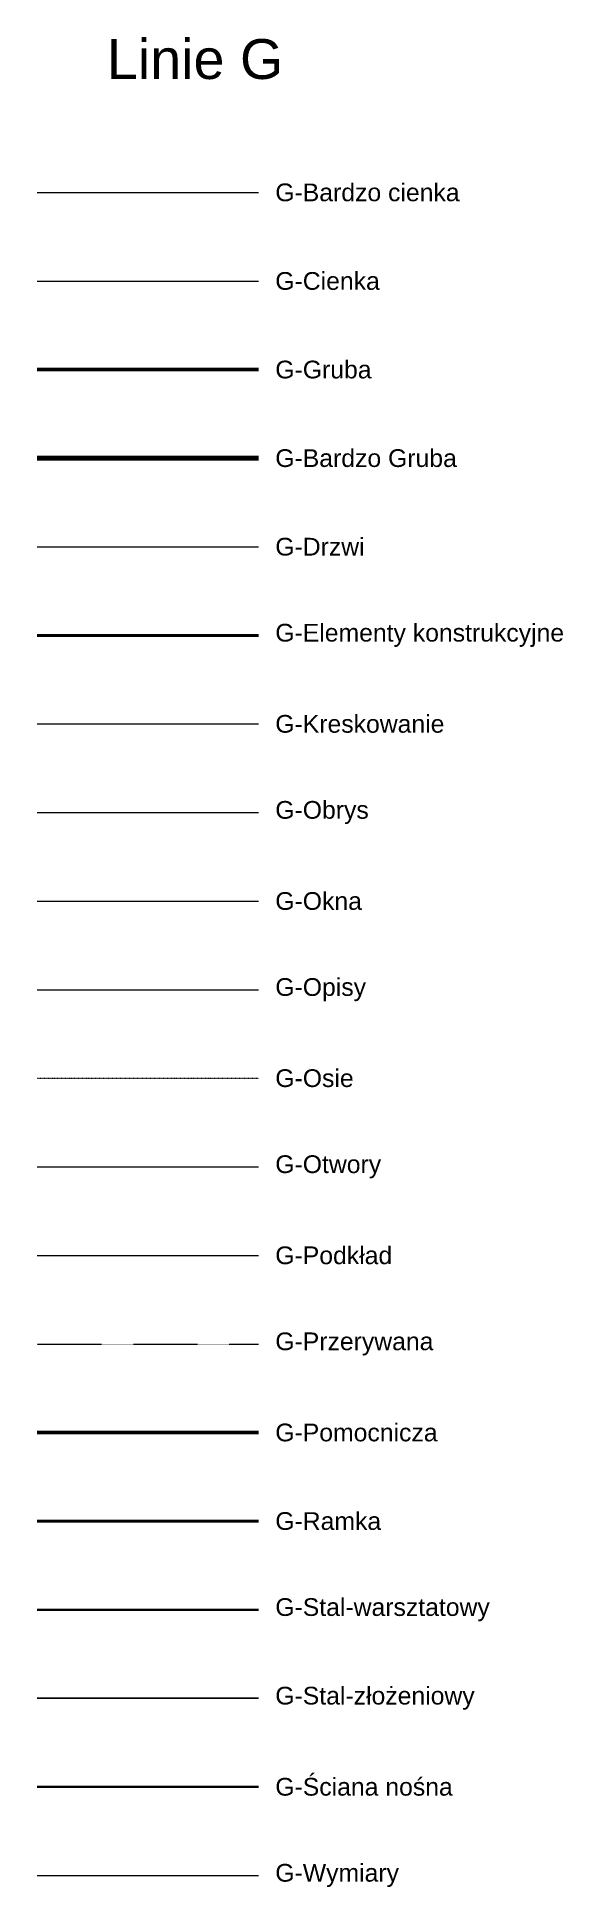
# Model space of a CAD drawing. Header units: millimetres. Extents: x -21220 to 1756793, y -806857 to 86733.
# Drawn here: x -160 to 11716, y -59451 to -17680 of the extents above; entities that cross this region are included whole.
import ezdxf

# ---------------------------------------------------------------- set-up
doc = ezdxf.new("R2010")
doc.units = ezdxf.units.MM
doc.header["$LTSCALE"] = 10
doc.linetypes.add('DASHDOT', pattern=[1, 0.5, -0.25, 0, -0.25])
doc.linetypes.add('DASHED', pattern=[0.75, 0.5, -0.25])
for name, color, linetype, lineweight in [('e-cad_osie', 6, 'DASHDOT', 9), ('G-Bardzo cienka', 8, 'Continuous', 0), ('G-Bardzo Gruba', 5, 'Continuous', 70), ('G-Cienka', 4, 'Continuous', 9), ('G-Drzwi', 5, 'Continuous', 20), ('G-Elementy konstrukcyjne', 1, 'Continuous', 40), ('G-Gruba', 1, 'Continuous', 50), ('G-Kreskowanie', 9, 'Continuous', 5), ('G-Obrys', 3, 'Continuous', 20), ('G-Okna', 5, 'Continuous', 20), ('G-Opisy', 2, 'Continuous', 18), ('G-Otwory', 6, 'Continuous', 15), ('G-Podkład', 9, 'Continuous', 13), ('G-Przerywana', 8, 'DASHED', 15), ('G-Ramka', 5, 'Continuous', 40), ('G-Stal-warsztatowy', 1, 'Continuous', 35), ('G-Stal-złożeniowy', 3, 'Continuous', 25), ('G-Ściana nośna', 3, 'Continuous', 35)]:
    doc.layers.add(name, color=color, linetype=linetype, lineweight=lineweight)
doc.layers.add('G-Pomocnicza', color=6, linetype='Continuous', lineweight=50, plot=False)
doc.styles.add('Arial-GG', font='arial.ttf')

msp = doc.modelspace()

# ---------------------------------------------------------------- texts
at = {"layer": 'G-Opisy', "color": 2, "style": 'Arial-GG'}
for s, insert, char_height, width, attachment_point in [('\\pxsm1,qc;Linie G', (-4704.71, -18640.64), 900, 16228.5896, 7), ('\\pxsm1,ql;G-Bardzo cienka', (5220.25, -21191.16), 400, 21834.786, 4), ('\\pxsm1,ql;G-Cienka', (5220.25, -23191.16), 400, 6326.4008, 4), ('\\pxsm1,ql;G-Gruba', (5220.25, -25191.16), 400, 6326.4008, 4), ('\\pxsm1,ql;G-Bardzo Gruba', (5220.25, -27191.16), 400, 6326.4008, 4), ('\\pxsm1,ql;G-Drzwi', (5220.25, -29191.16), 400, 6326.4008, 4), ('\\pxsm1,ql;G-Elementy konstrukcyjne', (5220.25, -31191.16), 400, 21834.786, 4), ('\\pxsm1,ql;G-Kreskowanie', (5220.25, -33191.16), 400, 21834.786, 4), ('\\pxsm1,ql;G-Obrys', (5220.25, -35191.16), 400, 6326.4008, 4), ('\\pxsm1,ql;G-Okna', (5220.25, -37191.16), 400, 21834.786, 4), ('\\pxsm1,ql;G-Opisy', (5220.25, -39191.16), 400, 21834.786, 4), ('\\pxsm1,ql;G-Osie', (5220.25, -41191.16), 400, 21834.786, 4), ('\\pxsm1,ql;G-Otwory', (5220.25, -43191.16), 400, 21834.786, 4), ('G-Podkład', (5220.25, -45191.16), 400, 21834.786, 4), ('\\pxsm1,ql;G-Przerywana', (5220.25, -47191.16), 400, 21834.786, 4), ('\\pxsm1,ql;G-Pomocnicza', (5220.25, -49191.16), 400, 21834.786, 4), ('\\pxsm1,ql;G-Ramka', (5220.25, -51191.16), 400, 21834.786, 4), ('\\pxsm1,ql;G-Stal-warsztatowy', (5220.25, -53191.16), 400, 21834.786, 4), ('G-Stal-złożeniowy', (5220.25, -55191.16), 400, 21834.786, 4), ('G-Ściana nośna', (5220.25, -57191.16), 400, 21834.786, 4), ('\\pxsm1,ql;G-Wymiary', (5220.25, -59191.16), 400, 21834.786, 4)]:
    msp.add_mtext(s, dxfattribs=dict(at, insert=insert, char_height=char_height, width=width, attachment_point=attachment_point))

# ---------------------------------------------------------------- linework, layer by layer
at = {"layer": 'e-cad_osie'}
msp.add_lwpolyline([(-159.75, -41191.16), (4840.25, -41191.16)], dxfattribs=at)
at = {"layer": 'G-Bardzo cienka', "ltscale": 2}
msp.add_lwpolyline([(-159.75, -21191.16), (4840.25, -21191.16)], dxfattribs=at)
at = {"layer": 'G-Bardzo Gruba', "ltscale": 2}
msp.add_lwpolyline([(-159.75, -27191.16), (4840.25, -27191.16)], dxfattribs=at)
at = {"layer": 'G-Cienka', "ltscale": 2}
for points in [[(-159.75, -23191.16), (4840.25, -23191.16)], [(-159.75, -59191.16), (4840.25, -59191.16)]]:
    msp.add_lwpolyline(points, dxfattribs=at)
at = {"layer": 'G-Drzwi', "ltscale": 2}
msp.add_lwpolyline([(-159.75, -29191.16), (4840.25, -29191.16)], dxfattribs=at)
at = {"layer": 'G-Elementy konstrukcyjne', "ltscale": 2}
msp.add_lwpolyline([(-159.75, -31191.16), (4840.25, -31191.16)], dxfattribs=at)
at = {"layer": 'G-Gruba', "ltscale": 2}
msp.add_lwpolyline([(-159.75, -25191.16), (4840.25, -25191.16)], dxfattribs=at)
at = {"layer": 'G-Kreskowanie', "ltscale": 2}
msp.add_lwpolyline([(-159.75, -33191.16), (4840.25, -33191.16)], dxfattribs=at)
at = {"layer": 'G-Obrys', "ltscale": 2}
msp.add_lwpolyline([(-159.75, -35191.16), (4840.25, -35191.16)], dxfattribs=at)
at = {"layer": 'G-Okna', "ltscale": 2}
msp.add_lwpolyline([(-159.75, -37191.16), (4840.25, -37191.16)], dxfattribs=at)
at = {"layer": 'G-Opisy', "ltscale": 2}
msp.add_lwpolyline([(-159.75, -39191.16), (4840.25, -39191.16)], dxfattribs=at)
at = {"layer": 'G-Otwory', "ltscale": 2}
msp.add_lwpolyline([(-159.75, -43191.16), (4840.25, -43191.16)], dxfattribs=at)
at = {"layer": 'G-Podkład', "ltscale": 2}
msp.add_lwpolyline([(-159.75, -45191.16), (4840.25, -45191.16)], dxfattribs=at)
at = {"layer": 'G-Pomocnicza', "ltscale": 2}
msp.add_lwpolyline([(-159.75, -49191.16), (4840.25, -49191.16)], dxfattribs=at)
at = {"layer": 'G-Przerywana'}
msp.add_lwpolyline([(-159.75, -47191.16), (4840.25, -47191.16)], dxfattribs=at)
at = {"layer": 'G-Ramka', "ltscale": 2}
msp.add_lwpolyline([(-159.75, -51191.16), (4840.25, -51191.16)], dxfattribs=at)
at = {"layer": 'G-Stal-warsztatowy', "ltscale": 2}
msp.add_lwpolyline([(-159.75, -53191.16), (4840.25, -53191.16)], dxfattribs=at)
at = {"layer": 'G-Stal-złożeniowy', "ltscale": 2}
msp.add_lwpolyline([(-159.75, -55191.16), (4840.25, -55191.16)], dxfattribs=at)
at = {"layer": 'G-Ściana nośna', "ltscale": 2}
msp.add_lwpolyline([(-159.75, -57191.16), (4840.25, -57191.16)], dxfattribs=at)

msp.set_redraw_order([(e.dxf.handle, doc.entitydb.next_handle()) for e in msp.query("TEXT MTEXT ATTDEF DIMENSION ARC_DIMENSION")])  # texts and dimensions are drawn at this point

doc.saveas('drawing.dxf')
